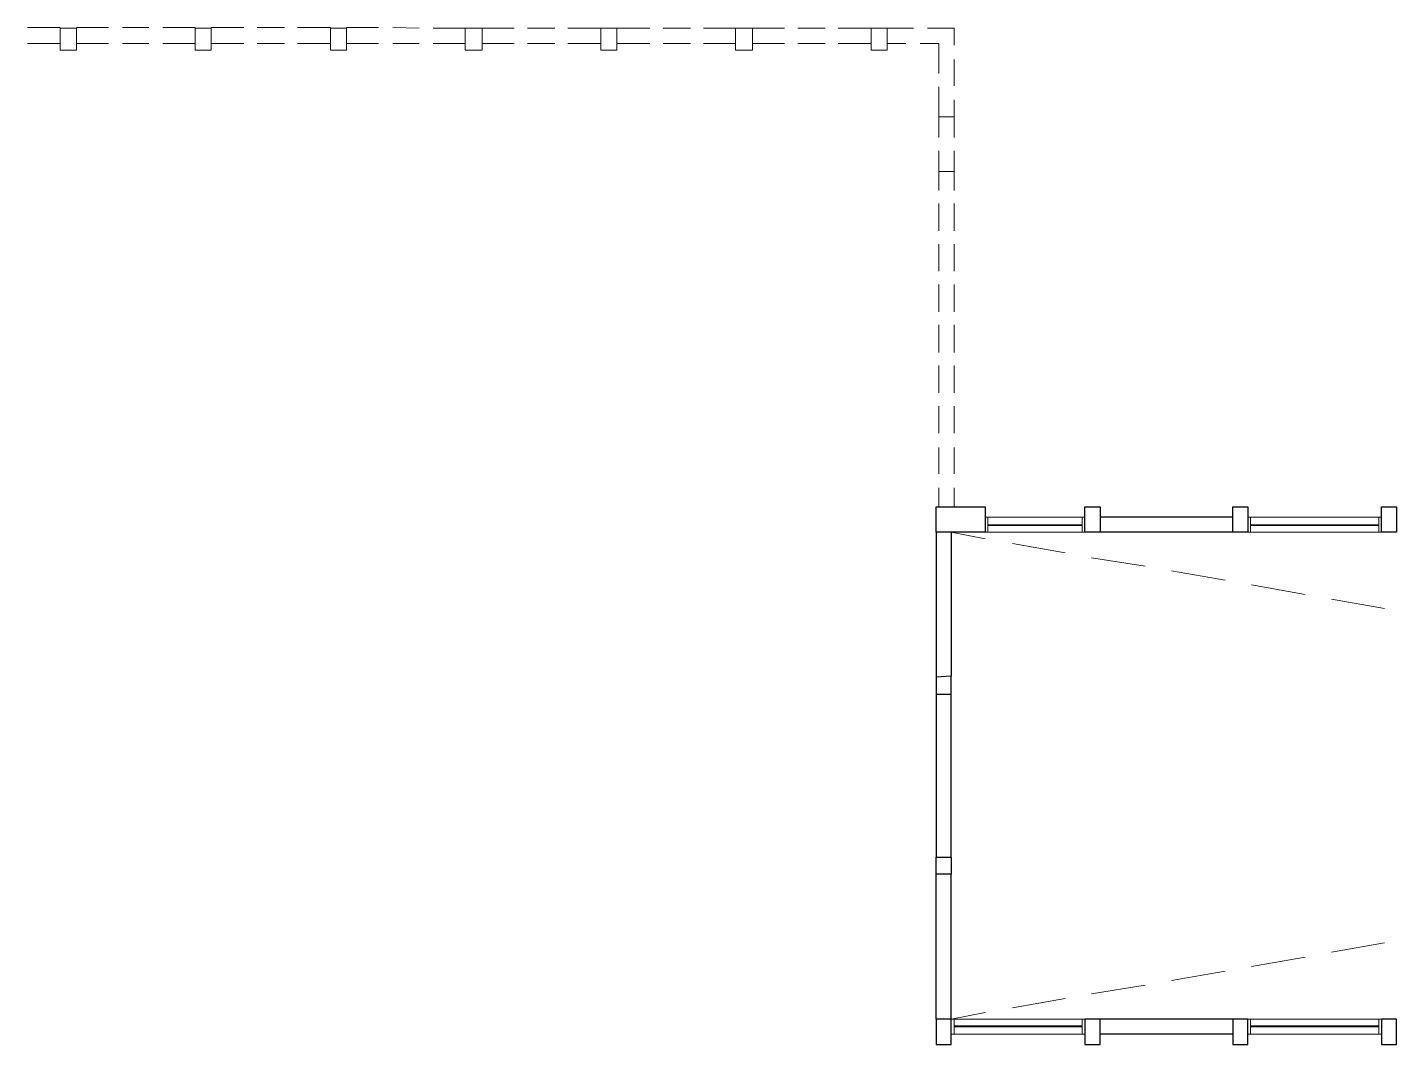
# Model space of a CAD drawing. Header units: millimetres. Extents: x -59 to 47, y 152 to 919.
# Drawn here: x -31.46 to -5.82, y 225.6 to 244.64 of the extents above; entities that cross this region are included whole.
import ezdxf

# ---------------------------------------------------------------- set-up
doc = ezdxf.new("R2010")
doc.units = ezdxf.units.MM
for name, color, linetype in [('PDF_014402$BL', 7, 'Continuous'), ('PDF_014402$BL-ABOVE', 7, 'Continuous'), ('PDF_014402$WA', 7, 'Continuous'), ('PDF_014402$WA-COL', 7, 'Continuous'), ('PDF_014402$WA-EXT', 7, 'Continuous'), ('PDF_014402$WN', 7, 'Continuous')]:
    doc.layers.add(name, color=color, linetype=linetype)

msp = doc.modelspace()

# ---------------------------------------------------------------- linework, layer by layer
at = {"layer": 'PDF_014402$BL', "lineweight": 9}
for points in [[(-11.655, 235.475), (-13.524, 235.475)], [(-6.1, 235.475), (-8.604, 235.475)], [(-14.158, 235.192), (-13.524, 235.069)], [(-13.524, 235.192), (-11.655, 235.192)], [(-8.604, 235.192), (-6.1, 235.192)], [(-13.012, 234.981), (-12.025, 234.805)], [(-11.531, 234.716), (-10.526, 234.558)], [(-10.032, 234.47), (-9.027, 234.293)], [(-8.534, 234.205), (-7.529, 234.029)], [(-7.035, 233.941), (-6.047, 233.764)], [(-7.035, 227.328), (-6.047, 227.505)], [(-8.534, 227.064), (-7.529, 227.24)], [(-10.032, 226.8), (-9.027, 226.976)], [(-11.531, 226.553), (-10.526, 226.711)], [(-13.012, 226.288), (-12.025, 226.464)], [(-11.655, 226.077), (-14.158, 226.077), (-13.524, 226.2)], [(-6.1, 226.077), (-8.604, 226.077)], [(-14.158, 225.794), (-11.655, 225.794)], [(-8.604, 225.794), (-6.1, 225.794)]]:
    msp.add_lwpolyline(points, dxfattribs=at)
at = {"layer": 'PDF_014402$BL-ABOVE', "lineweight": 9}
for points in [[(-30.839, 244.643), (-31.456, 244.643)], [(-29.939, 244.643), (-30.539, 244.643)], [(-29.181, 244.643), (-29.675, 244.643)], [(-28.317, 244.643), (-28.917, 244.643)], [(-27.4, 244.643), (-28.017, 244.643)], [(-26.642, 244.643), (-27.153, 244.643)], [(-25.778, 244.643), (-26.395, 244.643)], [(-24.879, 244.643), (-25.478, 244.643)], [(-24.121, 244.626), (-24.614, 244.643)], [(-23.257, 244.626), (-23.856, 244.626)], [(-22.34, 244.626), (-22.939, 244.626)], [(-21.582, 244.626), (-22.093, 244.626)], [(-20.718, 244.626), (-21.335, 244.626)], [(-19.801, 244.626), (-20.418, 244.626)], [(-19.042, 244.626), (-19.554, 244.626)], [(-18.196, 244.626), (-18.796, 244.626)], [(-17.279, 244.626), (-17.879, 244.626)], [(-16.521, 244.626), (-17.032, 244.626)], [(-15.657, 244.626), (-16.274, 244.626)], [(-14.864, 244.626), (-15.357, 244.626)], [(-14.105, 244.308), (-14.105, 244.626), (-14.599, 244.626)], [(-30.839, 244.344), (-31.456, 244.344)], [(-29.939, 244.344), (-30.539, 244.344)], [(-29.181, 244.344), (-29.675, 244.344)], [(-28.317, 244.344), (-28.917, 244.344)], [(-27.4, 244.344), (-28.017, 244.344)], [(-26.642, 244.344), (-27.153, 244.344)], [(-25.778, 244.344), (-26.395, 244.344)], [(-24.879, 244.344), (-25.478, 244.344)], [(-24.121, 244.344), (-24.614, 244.344)], [(-23.257, 244.344), (-23.856, 244.344)], [(-22.34, 244.344), (-22.939, 244.344)], [(-21.582, 244.344), (-22.093, 244.344)], [(-20.718, 244.344), (-21.335, 244.344)], [(-19.801, 244.344), (-20.418, 244.344)], [(-19.042, 244.344), (-19.554, 244.344)], [(-18.196, 244.344), (-18.796, 244.344)], [(-17.279, 244.344), (-17.879, 244.344)], [(-16.521, 244.344), (-17.032, 244.344)], [(-15.657, 244.344), (-16.274, 244.344)], [(-15.005, 244.344), (-15.357, 244.344)], [(-14.388, 243.779), (-14.388, 244.344), (-14.74, 244.344)], [(-14.105, 243.55), (-14.105, 244.044)], [(-14.388, 242.968), (-14.388, 243.533)], [(-14.105, 242.968), (-14.105, 243.286)], [(-14.105, 242.58), (-14.105, 242.968), (-14.388, 242.968), (-14.388, 242.58)], [(-14.388, 242.334), (-14.388, 241.946), (-14.105, 241.946), (-14.105, 242.334)], [(-14.388, 241.946), (-14.388, 241.593)], [(-14.105, 241.946), (-14.105, 241.593)], [(-14.388, 241.346), (-14.388, 240.835)], [(-14.105, 241.346), (-14.105, 240.835)], [(-14.388, 240.588), (-14.388, 240.077)], [(-14.105, 240.588), (-14.105, 240.077)], [(-14.388, 239.83), (-14.388, 239.318)], [(-14.105, 239.83), (-14.105, 239.318)], [(-14.388, 239.072), (-14.388, 238.56)], [(-14.105, 239.072), (-14.105, 238.56)], [(-14.388, 238.313), (-14.388, 237.802)], [(-14.105, 238.313), (-14.105, 237.802)], [(-14.388, 237.555), (-14.388, 237.044)], [(-14.105, 237.555), (-14.105, 237.044)], [(-14.388, 236.779), (-14.388, 236.286)], [(-14.105, 236.779), (-14.105, 236.286)], [(-14.388, 236.021), (-14.388, 235.669)], [(-14.105, 236.021), (-14.105, 235.669)]]:
    msp.add_lwpolyline(points, dxfattribs=at)
for points in [[(-30.839, 244.626), (-30.539, 244.626), (-30.539, 244.22), (-30.839, 244.22)], [(-28.317, 244.626), (-28.017, 244.626), (-28.017, 244.22), (-28.317, 244.22)], [(-25.778, 244.626), (-25.478, 244.626), (-25.478, 244.22), (-25.778, 244.22)], [(-23.257, 244.626), (-22.939, 244.626), (-22.939, 244.22), (-23.257, 244.22)], [(-20.718, 244.626), (-20.418, 244.626), (-20.418, 244.22), (-20.718, 244.22)], [(-18.196, 244.626), (-17.879, 244.626), (-17.879, 244.22), (-18.196, 244.22)], [(-15.657, 244.626), (-15.357, 244.626), (-15.357, 244.22), (-15.657, 244.22)]]:
    msp.add_lwpolyline(points, close=True, dxfattribs=at)
at = {"layer": 'PDF_014402$WA', "lineweight": 20}
msp.add_lwpolyline([(-6.1, 235.192), (-8.604, 235.192)], dxfattribs=at)
at = {"layer": 'PDF_014402$WA-COL', "lineweight": 25}
for points in [[(-14.44, 235.192), (-14.44, 235.669), (-13.524, 235.669), (-13.524, 235.192)], [(-11.372, 235.192), (-11.655, 235.192), (-11.655, 235.669), (-11.372, 235.669)], [(-8.604, 235.192), (-8.886, 235.192), (-8.886, 235.669), (-8.604, 235.669)], [(-5.818, 235.192), (-6.1, 235.192), (-6.1, 235.669), (-5.818, 235.669)], [(-14.158, 232.16), (-14.158, 232.495), (-14.44, 232.477), (-14.44, 232.16)], [(-14.44, 229.109), (-14.158, 229.109), (-14.158, 228.792), (-14.44, 228.792)], [(-14.44, 226.077), (-14.44, 225.601), (-14.158, 225.601), (-14.158, 226.077)], [(-11.372, 226.077), (-11.655, 226.077), (-11.655, 225.601), (-11.372, 225.601)], [(-8.604, 226.077), (-8.886, 226.077), (-8.886, 225.601), (-8.604, 225.601)], [(-6.1, 226.077), (-6.1, 225.601), (-5.818, 225.601), (-5.818, 226.077)]]:
    msp.add_lwpolyline(points, close=True, dxfattribs=at)
at = {"layer": 'PDF_014402$WA-EXT', "lineweight": 25}
for points in [[(-8.886, 235.475), (-11.372, 235.475)], [(-14.44, 235.192), (-14.44, 232.477)], [(-14.158, 235.192), (-14.158, 232.495)], [(-8.886, 235.192), (-11.372, 235.192)], [(-14.44, 232.16), (-14.44, 229.109)], [(-14.158, 229.109), (-14.158, 232.16)], [(-14.44, 226.077), (-14.44, 228.792)], [(-14.158, 226.077), (-14.158, 228.792)], [(-8.886, 226.077), (-11.372, 226.077)], [(-8.886, 225.794), (-11.372, 225.794)]]:
    msp.add_lwpolyline(points, dxfattribs=at)
at = {"layer": 'PDF_014402$WN', "lineweight": 0}
for points in [[(-13.524, 235.475), (-13.524, 235.192)], [(-13.471, 235.475), (-13.471, 235.192)], [(-11.707, 235.192), (-11.707, 235.475)], [(-11.655, 235.192), (-11.655, 235.475)], [(-8.604, 235.475), (-8.604, 235.192)], [(-8.551, 235.475), (-8.551, 235.192)], [(-6.153, 235.192), (-6.153, 235.475)], [(-6.1, 235.192), (-6.1, 235.475)], [(-13.471, 235.334), (-11.707, 235.334)], [(-13.471, 235.316), (-11.707, 235.316)], [(-8.551, 235.334), (-6.153, 235.334)], [(-8.551, 235.316), (-6.153, 235.316)], [(-14.158, 226.077), (-14.158, 225.794)], [(-14.105, 226.077), (-14.105, 225.794)], [(-14.105, 225.953), (-11.707, 225.953)], [(-14.105, 225.936), (-11.707, 225.936)], [(-11.707, 225.794), (-11.707, 226.077)], [(-11.655, 225.794), (-11.655, 226.077)], [(-8.604, 226.077), (-8.604, 225.794)], [(-8.551, 226.077), (-8.551, 225.794)], [(-8.551, 225.953), (-6.153, 225.953)], [(-8.551, 225.936), (-6.153, 225.936)], [(-6.153, 225.794), (-6.153, 226.077)], [(-6.1, 225.794), (-6.1, 226.077)]]:
    msp.add_lwpolyline(points, dxfattribs=at)

doc.saveas('drawing.dxf')
